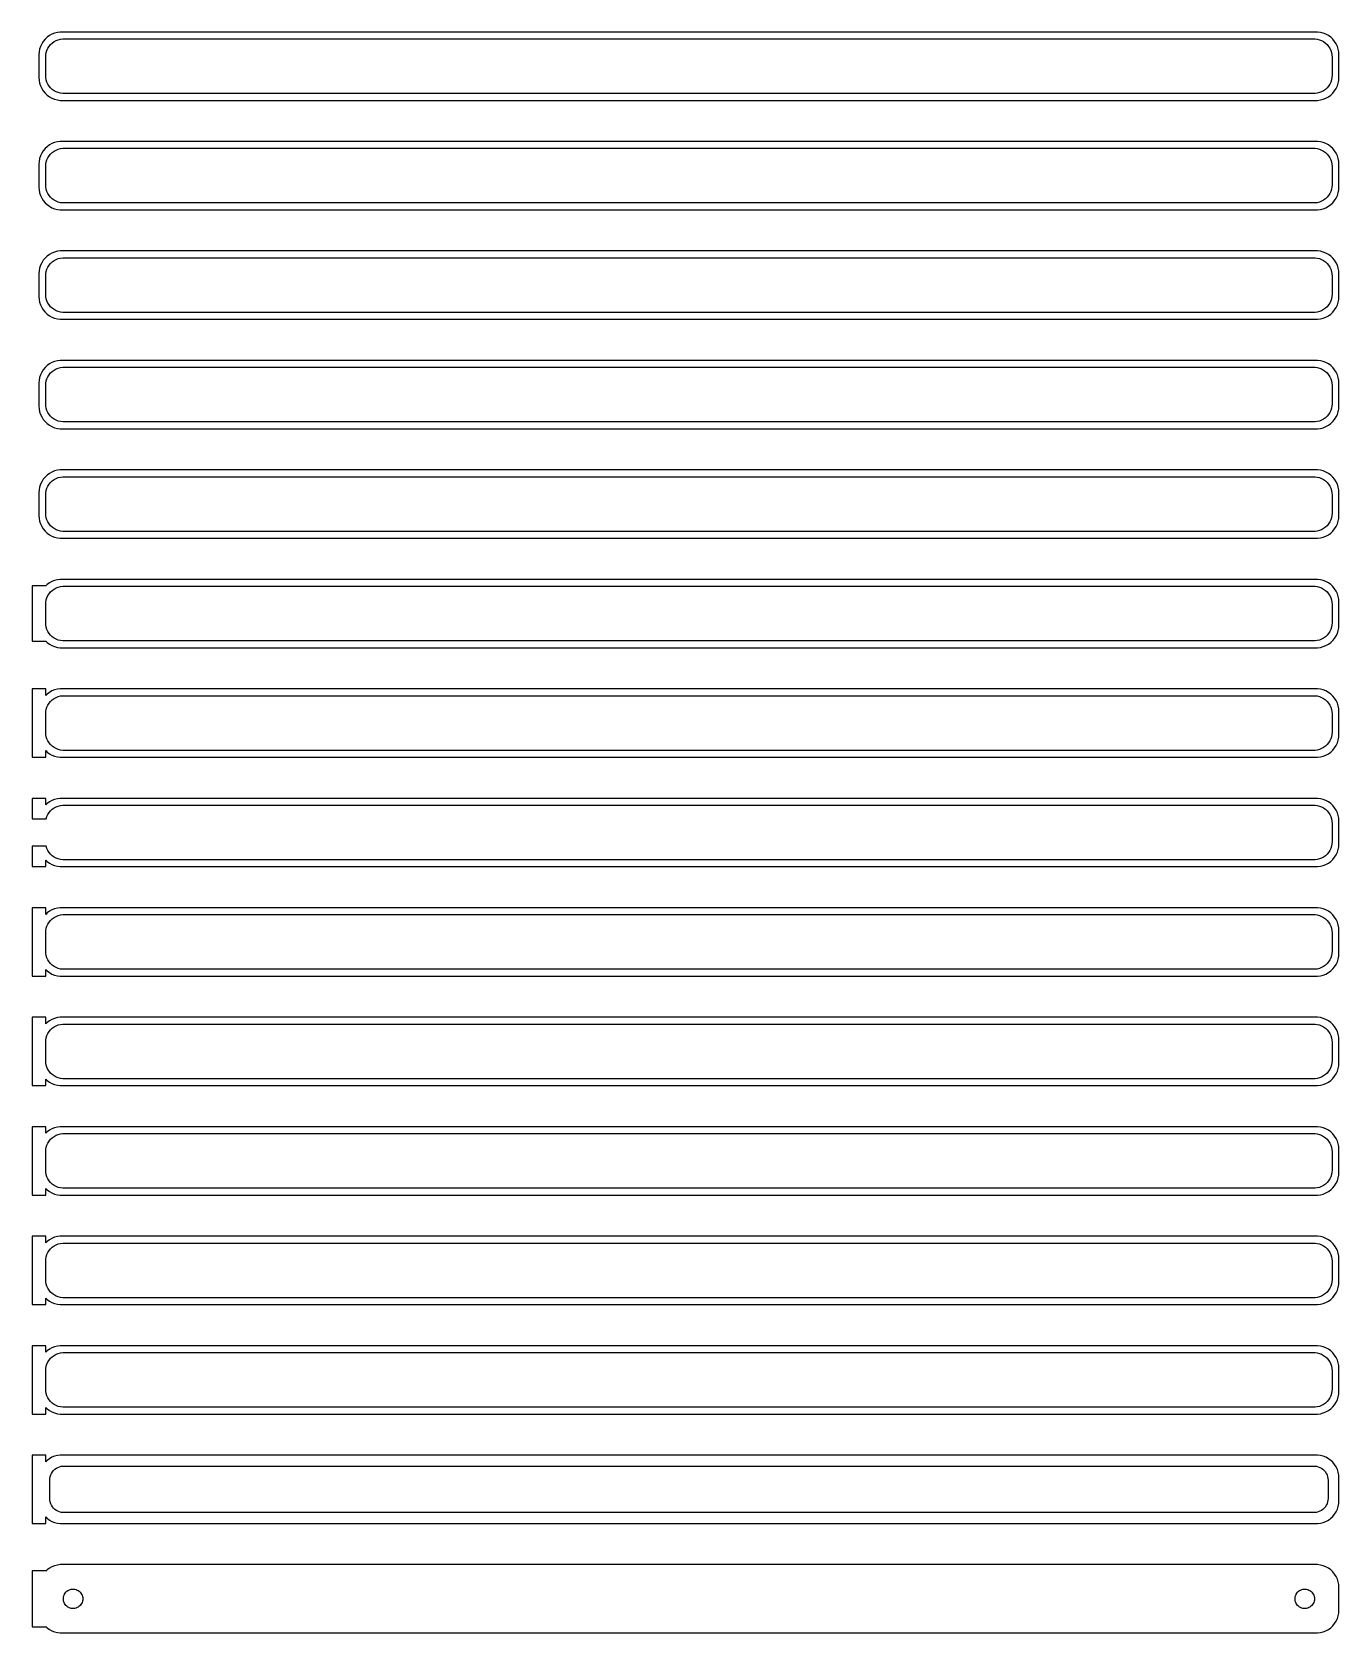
# Model space of a CAD drawing. Header units: metres. Extents: x -144 to 142, y 353 to 703.
import ezdxf

# ---------------------------------------------------------------- set-up
doc = ezdxf.new("R2010")
doc.units = ezdxf.units.M

msp = doc.modelspace()

# ---------------------------------------------------------------- linework, layer by layer
for p, q in [((-140.687, 702.353), (-141.145, 701.923)), ((-140.179, 702.722), (-140.687, 702.353)), ((-139.629, 703.024), (-140.179, 702.722)), ((-139.045, 703.255), (-139.629, 703.024)), ((-138.437, 703.411), (-139.045, 703.255)), ((-137.814, 703.49), (-138.437, 703.411)), ((137.814, 703.49), (-137.814, 703.49)), ((-137.75, 701.929), (-137.251, 701.992)), ((-137.251, 701.992), (137.251, 701.992)), ((137.251, 701.992), (137.75, 701.929)), ((138.437, 703.411), (137.814, 703.49)), ((139.045, 703.255), (138.437, 703.411)), ((139.629, 703.024), (139.045, 703.255)), ((140.179, 702.722), (139.629, 703.024)), ((140.687, 702.353), (140.179, 702.722)), ((141.145, 701.923), (140.687, 702.353)), ((-142.461, 699.127), (-142.5, 698.5)), ((-142.5, 698.5), (-142.5, 693.5)), ((-142.343, 699.743), (-142.461, 699.127)), ((-142.149, 700.341), (-142.343, 699.743)), ((-141.882, 700.909), (-142.149, 700.341)), ((-141.545, 701.439), (-141.882, 700.909)), ((-141.145, 701.923), (-141.545, 701.439)), ((-141, 698), (-140.968, 698.501)), ((-140.968, 698.501), (-140.874, 698.995)), ((-140.874, 698.995), (-140.719, 699.472)), ((-140.719, 699.472), (-140.505, 699.927)), ((-140.505, 699.927), (-140.236, 700.351)), ((-140.236, 700.351), (-139.916, 700.738)), ((-139.916, 700.738), (-139.55, 701.082)), ((-139.55, 701.082), (-139.143, 701.377)), ((-139.143, 701.377), (-138.703, 701.619)), ((-138.703, 701.619), (-138.236, 701.804)), ((-138.236, 701.804), (-137.75, 701.929)), ((137.75, 701.929), (138.236, 701.804)), ((138.236, 701.804), (138.703, 701.619)), ((138.703, 701.619), (139.143, 701.377)), ((139.143, 701.377), (139.55, 701.082)), ((139.55, 701.082), (139.916, 700.738)), ((139.916, 700.738), (140.236, 700.351)), ((140.236, 700.351), (140.505, 699.927)), ((140.505, 699.927), (140.719, 699.472)), ((140.719, 699.472), (140.874, 698.995)), ((140.874, 698.995), (140.968, 698.501)), ((140.968, 698.501), (141, 698)), ((141.545, 701.439), (141.145, 701.923)), ((141.882, 700.909), (141.545, 701.439)), ((142.149, 700.341), (141.882, 700.909)), ((142.343, 699.743), (142.149, 700.341)), ((142.461, 699.127), (142.343, 699.743)), ((142.5, 698.5), (142.461, 699.127)), ((142.5, 693.5), (142.5, 698.5)), ((-141, 694), (-141, 698)), ((141, 698), (141, 694)), ((-142.5, 693.5), (-142.461, 692.873)), ((-142.461, 692.873), (-142.343, 692.257)), ((-142.343, 692.257), (-142.149, 691.659)), ((-142.149, 691.659), (-141.882, 691.091)), ((-140.968, 693.499), (-141, 694)), ((-140.874, 693.005), (-140.968, 693.499)), ((-140.719, 692.528), (-140.874, 693.005)), ((-140.505, 692.073), (-140.719, 692.528)), ((-140.236, 691.649), (-140.505, 692.073)), ((-139.916, 691.262), (-140.236, 691.649)), ((140.236, 691.649), (139.916, 691.262)), ((140.505, 692.073), (140.236, 691.649)), ((140.719, 692.528), (140.505, 692.073)), ((140.874, 693.005), (140.719, 692.528)), ((140.968, 693.499), (140.874, 693.005)), ((141, 694), (140.968, 693.499)), ((141.882, 691.091), (142.149, 691.659)), ((142.149, 691.659), (142.343, 692.257)), ((142.343, 692.257), (142.461, 692.873)), ((142.461, 692.873), (142.5, 693.5)), ((-141.882, 691.091), (-141.545, 690.561)), ((-141.545, 690.561), (-141.145, 690.077)), ((-141.145, 690.077), (-140.687, 689.647)), ((-140.687, 689.647), (-140.179, 689.278)), ((-140.179, 689.278), (-139.629, 688.976)), ((-139.55, 690.918), (-139.916, 691.262)), ((-139.629, 688.976), (-139.045, 688.745)), ((-139.143, 690.623), (-139.55, 690.918)), ((-138.703, 690.381), (-139.143, 690.623)), ((-139.045, 688.745), (-138.437, 688.589)), ((-138.236, 690.196), (-138.703, 690.381)), ((-138.437, 688.589), (-137.814, 688.51)), ((-137.75, 690.071), (-138.236, 690.196)), ((-137.814, 688.51), (137.814, 688.51)), ((-137.251, 690.008), (-137.75, 690.071)), ((137.251, 690.008), (-137.251, 690.008)), ((137.75, 690.071), (137.251, 690.008)), ((138.236, 690.196), (137.75, 690.071)), ((137.814, 688.51), (138.437, 688.589)), ((138.703, 690.381), (138.236, 690.196)), ((138.437, 688.589), (139.045, 688.745)), ((139.143, 690.623), (138.703, 690.381)), ((139.045, 688.745), (139.629, 688.976)), ((139.55, 690.918), (139.143, 690.623)), ((139.916, 691.262), (139.55, 690.918)), ((139.629, 688.976), (140.179, 689.278)), ((140.179, 689.278), (140.687, 689.647)), ((140.687, 689.647), (141.145, 690.077)), ((141.145, 690.077), (141.545, 690.561)), ((141.545, 690.561), (141.882, 691.091)), ((-141.545, 677.439), (-141.882, 676.909)), ((-141.145, 677.923), (-141.545, 677.439)), ((-140.687, 678.353), (-141.145, 677.923)), ((-140.179, 678.722), (-140.687, 678.353)), ((-139.629, 679.024), (-140.179, 678.722)), ((-139.045, 679.255), (-139.629, 679.024)), ((-139.143, 677.377), (-138.703, 677.619)), ((-138.437, 679.411), (-139.045, 679.255)), ((-138.703, 677.619), (-138.236, 677.804)), ((-137.814, 679.49), (-138.437, 679.411)), ((-138.236, 677.804), (-137.75, 677.929)), ((137.814, 679.49), (-137.814, 679.49)), ((-137.75, 677.929), (-137.251, 677.992)), ((-137.251, 677.992), (137.251, 677.992)), ((137.251, 677.992), (137.75, 677.929)), ((137.75, 677.929), (138.236, 677.804)), ((138.437, 679.411), (137.814, 679.49)), ((138.236, 677.804), (138.703, 677.619)), ((139.045, 679.255), (138.437, 679.411)), ((138.703, 677.619), (139.143, 677.377)), ((139.629, 679.024), (139.045, 679.255)), ((140.179, 678.722), (139.629, 679.024)), ((140.687, 678.353), (140.179, 678.722)), ((141.145, 677.923), (140.687, 678.353)), ((141.545, 677.439), (141.145, 677.923)), ((141.882, 676.909), (141.545, 677.439)), ((-142.461, 675.127), (-142.5, 674.5)), ((-142.5, 674.5), (-142.5, 669.5)), ((-142.343, 675.743), (-142.461, 675.127)), ((-142.149, 676.341), (-142.343, 675.743)), ((-141.882, 676.909), (-142.149, 676.341)), ((-141, 674), (-140.968, 674.501)), ((-141, 670), (-141, 674)), ((-140.968, 674.501), (-140.874, 674.995)), ((-140.874, 674.995), (-140.719, 675.472)), ((-140.719, 675.472), (-140.505, 675.927)), ((-140.505, 675.927), (-140.236, 676.351)), ((-140.236, 676.351), (-139.916, 676.738)), ((-139.916, 676.738), (-139.55, 677.082)), ((-139.55, 677.082), (-139.143, 677.377)), ((139.143, 677.377), (139.55, 677.082)), ((139.55, 677.082), (139.916, 676.738)), ((139.916, 676.738), (140.236, 676.351)), ((140.236, 676.351), (140.505, 675.927)), ((140.505, 675.927), (140.719, 675.472)), ((140.719, 675.472), (140.874, 674.995)), ((140.874, 674.995), (140.968, 674.501)), ((140.968, 674.501), (141, 674)), ((141, 674), (141, 670)), ((142.149, 676.341), (141.882, 676.909)), ((142.343, 675.743), (142.149, 676.341)), ((142.461, 675.127), (142.343, 675.743)), ((142.5, 674.5), (142.461, 675.127)), ((142.5, 669.5), (142.5, 674.5)), ((-142.5, 669.5), (-142.461, 668.873)), ((-142.461, 668.873), (-142.343, 668.257)), ((-142.343, 668.257), (-142.149, 667.659)), ((-142.149, 667.659), (-141.882, 667.091)), ((-141.882, 667.091), (-141.545, 666.561)), ((-140.968, 669.499), (-141, 670)), ((-140.874, 669.005), (-140.968, 669.499)), ((-140.719, 668.528), (-140.874, 669.005)), ((-140.505, 668.073), (-140.719, 668.528)), ((-140.236, 667.649), (-140.505, 668.073)), ((-139.916, 667.262), (-140.236, 667.649)), ((-139.55, 666.918), (-139.916, 667.262)), ((-139.143, 666.623), (-139.55, 666.918)), ((139.55, 666.918), (139.143, 666.623)), ((139.916, 667.262), (139.55, 666.918)), ((140.236, 667.649), (139.916, 667.262)), ((140.505, 668.073), (140.236, 667.649)), ((140.719, 668.528), (140.505, 668.073)), ((140.874, 669.005), (140.719, 668.528)), ((140.968, 669.499), (140.874, 669.005)), ((141, 670), (140.968, 669.499)), ((141.545, 666.561), (141.882, 667.091)), ((141.882, 667.091), (142.149, 667.659)), ((142.149, 667.659), (142.343, 668.257)), ((142.343, 668.257), (142.461, 668.873)), ((142.461, 668.873), (142.5, 669.5)), ((-141.545, 666.561), (-141.145, 666.077)), ((-141.145, 666.077), (-140.687, 665.647)), ((-140.687, 665.647), (-140.179, 665.278)), ((-140.179, 665.278), (-139.629, 664.976)), ((-139.629, 664.976), (-139.045, 664.745)), ((-138.703, 666.381), (-139.143, 666.623)), ((-139.045, 664.745), (-138.437, 664.589)), ((-138.236, 666.196), (-138.703, 666.381)), ((-138.437, 664.589), (-137.814, 664.51)), ((-137.75, 666.071), (-138.236, 666.196)), ((-137.814, 664.51), (137.814, 664.51)), ((-137.251, 666.008), (-137.75, 666.071)), ((137.251, 666.008), (-137.251, 666.008)), ((137.75, 666.071), (137.251, 666.008)), ((138.236, 666.196), (137.75, 666.071)), ((137.814, 664.51), (138.437, 664.589)), ((138.703, 666.381), (138.236, 666.196)), ((138.437, 664.589), (139.045, 664.745)), ((139.143, 666.623), (138.703, 666.381)), ((139.045, 664.745), (139.629, 664.976)), ((139.629, 664.976), (140.179, 665.278)), ((140.179, 665.278), (140.687, 665.647)), ((140.687, 665.647), (141.145, 666.077)), ((141.145, 666.077), (141.545, 666.561)), ((-141.882, 652.909), (-142.149, 652.341)), ((-141.545, 653.439), (-141.882, 652.909)), ((-141.145, 653.923), (-141.545, 653.439)), ((-140.687, 654.353), (-141.145, 653.923)), ((-140.179, 654.722), (-140.687, 654.353)), ((-139.629, 655.024), (-140.179, 654.722)), ((-139.916, 652.738), (-139.55, 653.082)), ((-139.045, 655.255), (-139.629, 655.024)), ((-139.55, 653.082), (-139.143, 653.377)), ((-139.143, 653.377), (-138.703, 653.619)), ((-138.437, 655.411), (-139.045, 655.255)), ((-138.703, 653.619), (-138.236, 653.804)), ((-137.814, 655.49), (-138.437, 655.411)), ((-138.236, 653.804), (-137.75, 653.929)), ((137.814, 655.49), (-137.814, 655.49)), ((-137.75, 653.929), (-137.251, 653.992)), ((-137.251, 653.992), (137.251, 653.992)), ((137.251, 653.992), (137.75, 653.929)), ((137.75, 653.929), (138.236, 653.804)), ((138.437, 655.411), (137.814, 655.49)), ((138.236, 653.804), (138.703, 653.619)), ((139.045, 655.255), (138.437, 655.411)), ((138.703, 653.619), (139.143, 653.377)), ((139.629, 655.024), (139.045, 655.255)), ((139.143, 653.377), (139.55, 653.082)), ((139.55, 653.082), (139.916, 652.738)), ((140.179, 654.722), (139.629, 655.024)), ((140.687, 654.353), (140.179, 654.722)), ((141.145, 653.923), (140.687, 654.353)), ((141.545, 653.439), (141.145, 653.923)), ((141.882, 652.909), (141.545, 653.439)), ((142.149, 652.341), (141.882, 652.909)), ((-142.461, 651.127), (-142.5, 650.5)), ((-142.5, 650.5), (-142.5, 645.5)), ((-142.343, 651.743), (-142.461, 651.127)), ((-142.149, 652.341), (-142.343, 651.743)), ((-141, 650), (-140.968, 650.501)), ((-141, 646), (-141, 650)), ((-140.968, 650.501), (-140.874, 650.995)), ((-140.874, 650.995), (-140.719, 651.472)), ((-140.719, 651.472), (-140.505, 651.927)), ((-140.505, 651.927), (-140.236, 652.351)), ((-140.236, 652.351), (-139.916, 652.738)), ((139.916, 652.738), (140.236, 652.351)), ((140.236, 652.351), (140.505, 651.927)), ((140.505, 651.927), (140.719, 651.472)), ((140.719, 651.472), (140.874, 650.995)), ((140.874, 650.995), (140.968, 650.501)), ((140.968, 650.501), (141, 650)), ((141, 650), (141, 646)), ((142.343, 651.743), (142.149, 652.341)), ((142.461, 651.127), (142.343, 651.743)), ((142.5, 650.5), (142.461, 651.127)), ((142.5, 645.5), (142.5, 650.5)), ((-140.968, 645.499), (-141, 646)), ((141, 646), (140.968, 645.499)), ((-142.5, 645.5), (-142.461, 644.873)), ((-142.461, 644.873), (-142.343, 644.257)), ((-142.343, 644.257), (-142.149, 643.659)), ((-142.149, 643.659), (-141.882, 643.091)), ((-141.882, 643.091), (-141.545, 642.561)), ((-141.545, 642.561), (-141.145, 642.077)), ((-140.874, 645.005), (-140.968, 645.499)), ((-140.719, 644.528), (-140.874, 645.005)), ((-140.505, 644.073), (-140.719, 644.528)), ((-140.236, 643.649), (-140.505, 644.073)), ((-139.916, 643.262), (-140.236, 643.649)), ((-139.55, 642.918), (-139.916, 643.262)), ((-139.143, 642.623), (-139.55, 642.918)), ((-138.703, 642.381), (-139.143, 642.623)), ((-138.236, 642.196), (-138.703, 642.381)), ((138.703, 642.381), (138.236, 642.196)), ((139.143, 642.623), (138.703, 642.381)), ((139.55, 642.918), (139.143, 642.623)), ((139.916, 643.262), (139.55, 642.918)), ((140.236, 643.649), (139.916, 643.262)), ((140.505, 644.073), (140.236, 643.649)), ((140.719, 644.528), (140.505, 644.073)), ((140.874, 645.005), (140.719, 644.528)), ((140.968, 645.499), (140.874, 645.005)), ((141.145, 642.077), (141.545, 642.561)), ((141.545, 642.561), (141.882, 643.091)), ((141.882, 643.091), (142.149, 643.659)), ((142.149, 643.659), (142.343, 644.257)), ((142.343, 644.257), (142.461, 644.873)), ((142.461, 644.873), (142.5, 645.5)), ((-141.145, 642.077), (-140.687, 641.647)), ((-140.687, 641.647), (-140.179, 641.278)), ((-140.179, 641.278), (-139.629, 640.976)), ((-139.629, 640.976), (-139.045, 640.745)), ((-139.045, 640.745), (-138.437, 640.589)), ((-138.437, 640.589), (-137.814, 640.51)), ((-137.75, 642.071), (-138.236, 642.196)), ((-137.814, 640.51), (137.814, 640.51)), ((-137.251, 642.008), (-137.75, 642.071)), ((137.251, 642.008), (-137.251, 642.008)), ((137.75, 642.071), (137.251, 642.008)), ((138.236, 642.196), (137.75, 642.071)), ((137.814, 640.51), (138.437, 640.589)), ((138.437, 640.589), (139.045, 640.745)), ((139.045, 640.745), (139.629, 640.976)), ((139.629, 640.976), (140.179, 641.278)), ((140.179, 641.278), (140.687, 641.647)), ((140.687, 641.647), (141.145, 642.077)), ((-142.149, 628.341), (-142.343, 627.743)), ((-141.882, 628.909), (-142.149, 628.341)), ((-141.545, 629.439), (-141.882, 628.909)), ((-141.145, 629.923), (-141.545, 629.439)), ((-140.687, 630.353), (-141.145, 629.923)), ((-140.179, 630.722), (-140.687, 630.353)), ((-140.505, 627.927), (-140.236, 628.351)), ((-140.236, 628.351), (-139.916, 628.738)), ((-139.629, 631.024), (-140.179, 630.722)), ((-139.916, 628.738), (-139.55, 629.082)), ((-139.045, 631.255), (-139.629, 631.024)), ((-139.55, 629.082), (-139.143, 629.377)), ((-139.143, 629.377), (-138.703, 629.619)), ((-138.437, 631.411), (-139.045, 631.255)), ((-138.703, 629.619), (-138.236, 629.804)), ((-137.814, 631.49), (-138.437, 631.411)), ((-138.236, 629.804), (-137.75, 629.929)), ((137.814, 631.49), (-137.814, 631.49)), ((-137.75, 629.929), (-137.251, 629.992)), ((-137.251, 629.992), (137.251, 629.992)), ((137.251, 629.992), (137.75, 629.929)), ((137.75, 629.929), (138.236, 629.804)), ((138.437, 631.411), (137.814, 631.49)), ((138.236, 629.804), (138.703, 629.619)), ((139.045, 631.255), (138.437, 631.411)), ((138.703, 629.619), (139.143, 629.377)), ((139.629, 631.024), (139.045, 631.255)), ((139.143, 629.377), (139.55, 629.082)), ((139.55, 629.082), (139.916, 628.738)), ((140.179, 630.722), (139.629, 631.024)), ((139.916, 628.738), (140.236, 628.351)), ((140.687, 630.353), (140.179, 630.722)), ((140.236, 628.351), (140.505, 627.927)), ((141.145, 629.923), (140.687, 630.353)), ((141.545, 629.439), (141.145, 629.923)), ((141.882, 628.909), (141.545, 629.439)), ((142.149, 628.341), (141.882, 628.909)), ((142.343, 627.743), (142.149, 628.341)), ((-142.461, 627.127), (-142.5, 626.5)), ((-142.5, 626.5), (-142.5, 621.5)), ((-142.343, 627.743), (-142.461, 627.127)), ((-141, 626), (-140.968, 626.501)), ((-141, 622), (-141, 626)), ((-140.968, 626.501), (-140.874, 626.995)), ((-140.874, 626.995), (-140.719, 627.472)), ((-140.719, 627.472), (-140.505, 627.927)), ((140.505, 627.927), (140.719, 627.472)), ((140.719, 627.472), (140.874, 626.995)), ((140.874, 626.995), (140.968, 626.501)), ((140.968, 626.501), (141, 626)), ((141, 626), (141, 622)), ((142.461, 627.127), (142.343, 627.743)), ((142.5, 626.5), (142.461, 627.127)), ((142.5, 621.5), (142.5, 626.5)), ((-142.5, 621.5), (-142.461, 620.873)), ((-140.968, 621.499), (-141, 622)), ((-140.874, 621.005), (-140.968, 621.499)), ((140.968, 621.499), (140.874, 621.005)), ((141, 622), (140.968, 621.499)), ((142.461, 620.873), (142.5, 621.5)), ((-142.461, 620.873), (-142.343, 620.257)), ((-142.343, 620.257), (-142.149, 619.659)), ((-142.149, 619.659), (-141.882, 619.091)), ((-141.882, 619.091), (-141.545, 618.561)), ((-141.545, 618.561), (-141.145, 618.077)), ((-141.145, 618.077), (-140.687, 617.647)), ((-140.719, 620.528), (-140.874, 621.005)), ((-140.505, 620.073), (-140.719, 620.528)), ((-140.236, 619.649), (-140.505, 620.073)), ((-139.916, 619.262), (-140.236, 619.649)), ((-139.55, 618.918), (-139.916, 619.262)), ((-139.143, 618.623), (-139.55, 618.918)), ((-138.703, 618.381), (-139.143, 618.623)), ((-138.236, 618.196), (-138.703, 618.381)), ((-137.75, 618.071), (-138.236, 618.196)), ((-137.251, 618.008), (-137.75, 618.071)), ((137.251, 618.008), (-137.251, 618.008)), ((137.75, 618.071), (137.251, 618.008)), ((138.236, 618.196), (137.75, 618.071)), ((138.703, 618.381), (138.236, 618.196)), ((139.143, 618.623), (138.703, 618.381)), ((139.55, 618.918), (139.143, 618.623)), ((139.916, 619.262), (139.55, 618.918)), ((140.236, 619.649), (139.916, 619.262)), ((140.505, 620.073), (140.236, 619.649)), ((140.719, 620.528), (140.505, 620.073)), ((140.687, 617.647), (141.145, 618.077)), ((140.874, 621.005), (140.719, 620.528)), ((141.145, 618.077), (141.545, 618.561)), ((141.545, 618.561), (141.882, 619.091)), ((141.882, 619.091), (142.149, 619.659)), ((142.149, 619.659), (142.343, 620.257)), ((142.343, 620.257), (142.461, 620.873)), ((-140.687, 617.647), (-140.179, 617.278)), ((-140.179, 617.278), (-139.629, 616.976)), ((-139.629, 616.976), (-139.045, 616.745)), ((-139.045, 616.745), (-138.437, 616.589)), ((-138.437, 616.589), (-137.814, 616.51)), ((-137.814, 616.51), (137.814, 616.51)), ((137.814, 616.51), (138.437, 616.589)), ((138.437, 616.589), (139.045, 616.745)), ((139.045, 616.745), (139.629, 616.976)), ((139.629, 616.976), (140.179, 617.278)), ((140.179, 617.278), (140.687, 617.647)), ((-139.045, 607.255), (-139.629, 607.024)), ((-138.437, 607.411), (-139.045, 607.255)), ((-137.814, 607.49), (-138.437, 607.411)), ((137.814, 607.49), (-137.814, 607.49)), ((138.437, 607.411), (137.814, 607.49)), ((139.045, 607.255), (138.437, 607.411)), ((139.629, 607.024), (139.045, 607.255)), ((-142.343, 603.743), (-142.461, 603.127)), ((-142.149, 604.341), (-142.343, 603.743)), ((-141.882, 604.909), (-142.149, 604.341)), ((-141.545, 605.439), (-141.882, 604.909)), ((-141.145, 605.923), (-141.545, 605.439)), ((-140.687, 606.353), (-141.145, 605.923)), ((-140.719, 603.472), (-140.505, 603.927)), ((-140.179, 606.722), (-140.687, 606.353)), ((-140.505, 603.927), (-140.236, 604.351)), ((-140.236, 604.351), (-139.916, 604.738)), ((-139.629, 607.024), (-140.179, 606.722)), ((-139.916, 604.738), (-139.55, 605.082)), ((-139.55, 605.082), (-139.143, 605.377)), ((-139.143, 605.377), (-138.703, 605.619)), ((-138.703, 605.619), (-138.236, 605.804)), ((-138.236, 605.804), (-137.75, 605.929)), ((-137.75, 605.929), (-137.251, 605.992)), ((-137.251, 605.992), (137.251, 605.992)), ((137.251, 605.992), (137.75, 605.929)), ((137.75, 605.929), (138.236, 605.804)), ((138.236, 605.804), (138.703, 605.619)), ((138.703, 605.619), (139.143, 605.377)), ((139.143, 605.377), (139.55, 605.082)), ((139.55, 605.082), (139.916, 604.738)), ((140.179, 606.722), (139.629, 607.024)), ((139.916, 604.738), (140.236, 604.351)), ((140.687, 606.353), (140.179, 606.722)), ((140.236, 604.351), (140.505, 603.927)), ((140.505, 603.927), (140.719, 603.472)), ((141.145, 605.923), (140.687, 606.353)), ((141.545, 605.439), (141.145, 605.923)), ((141.882, 604.909), (141.545, 605.439)), ((142.149, 604.341), (141.882, 604.909)), ((142.343, 603.743), (142.149, 604.341)), ((142.461, 603.127), (142.343, 603.743)), ((-142.461, 603.127), (-142.5, 602.5)), ((-142.5, 602.5), (-142.5, 597.5)), ((-141, 602), (-140.968, 602.501)), ((-141, 598), (-141, 602)), ((-140.968, 602.501), (-140.874, 602.995)), ((-140.874, 602.995), (-140.719, 603.472)), ((140.719, 603.472), (140.874, 602.995)), ((140.874, 602.995), (140.968, 602.501)), ((140.968, 602.501), (141, 602)), ((141, 602), (141, 598)), ((142.5, 602.5), (142.461, 603.127)), ((142.5, 597.5), (142.5, 602.5)), ((-142.5, 597.5), (-142.461, 596.873)), ((-142.461, 596.873), (-142.343, 596.257)), ((-140.968, 597.499), (-141, 598)), ((-140.874, 597.005), (-140.968, 597.499)), ((-140.719, 596.528), (-140.874, 597.005)), ((140.874, 597.005), (140.719, 596.528)), ((140.968, 597.499), (140.874, 597.005)), ((141, 598), (140.968, 597.499)), ((142.343, 596.257), (142.461, 596.873)), ((142.461, 596.873), (142.5, 597.5)), ((-142.343, 596.257), (-142.149, 595.659)), ((-142.149, 595.659), (-141.882, 595.091)), ((-141.882, 595.091), (-141.545, 594.561)), ((-141.545, 594.561), (-141.145, 594.077)), ((-141.145, 594.077), (-140.687, 593.647)), ((-140.505, 596.073), (-140.719, 596.528)), ((-140.687, 593.647), (-140.179, 593.278)), ((-140.236, 595.649), (-140.505, 596.073)), ((-139.916, 595.262), (-140.236, 595.649)), ((-140.179, 593.278), (-139.629, 592.976)), ((-139.55, 594.918), (-139.916, 595.262)), ((-139.143, 594.623), (-139.55, 594.918)), ((-138.703, 594.381), (-139.143, 594.623)), ((-138.236, 594.196), (-138.703, 594.381)), ((-137.75, 594.071), (-138.236, 594.196)), ((-137.251, 594.008), (-137.75, 594.071)), ((137.251, 594.008), (-137.251, 594.008)), ((137.75, 594.071), (137.251, 594.008)), ((138.236, 594.196), (137.75, 594.071)), ((138.703, 594.381), (138.236, 594.196)), ((139.143, 594.623), (138.703, 594.381)), ((139.55, 594.918), (139.143, 594.623)), ((139.916, 595.262), (139.55, 594.918)), ((139.629, 592.976), (140.179, 593.278)), ((140.236, 595.649), (139.916, 595.262)), ((140.179, 593.278), (140.687, 593.647)), ((140.505, 596.073), (140.236, 595.649)), ((140.719, 596.528), (140.505, 596.073)), ((140.687, 593.647), (141.145, 594.077)), ((141.145, 594.077), (141.545, 594.561)), ((141.545, 594.561), (141.882, 595.091)), ((141.882, 595.091), (142.149, 595.659)), ((142.149, 595.659), (142.343, 596.257)), ((-139.629, 592.976), (-139.045, 592.745)), ((-139.045, 592.745), (-138.437, 592.589)), ((-138.437, 592.589), (-137.814, 592.51)), ((-137.814, 592.51), (137.814, 592.51)), ((137.814, 592.51), (138.437, 592.589)), ((138.437, 592.589), (139.045, 592.745)), ((139.045, 592.745), (139.629, 592.976)), ((-140.179, 582.722), (-140.687, 582.353)), ((-139.629, 583.024), (-140.179, 582.722)), ((-139.045, 583.255), (-139.629, 583.024)), ((-138.437, 583.411), (-139.045, 583.255)), ((-137.814, 583.49), (-138.437, 583.411)), ((137.814, 583.49), (-137.814, 583.49)), ((138.437, 583.411), (137.814, 583.49)), ((139.045, 583.255), (138.437, 583.411)), ((139.629, 583.024), (139.045, 583.255)), ((140.179, 582.722), (139.629, 583.024)), ((140.687, 582.353), (140.179, 582.722)), ((-141, 582.059), (-144, 582.059)), ((-144, 582.059), (-144, 569.941)), ((-140.687, 582.353), (-141, 582.059)), ((-140.874, 578.995), (-140.719, 579.472)), ((-140.719, 579.472), (-140.505, 579.927)), ((-140.505, 579.927), (-140.236, 580.351)), ((-140.236, 580.351), (-139.916, 580.738)), ((-139.916, 580.738), (-139.55, 581.082)), ((-139.55, 581.082), (-139.143, 581.377)), ((-139.143, 581.377), (-138.703, 581.619)), ((-138.703, 581.619), (-138.236, 581.804)), ((-138.236, 581.804), (-137.75, 581.929)), ((-137.75, 581.929), (-137.251, 581.992)), ((-137.251, 581.992), (137.251, 581.992)), ((137.251, 581.992), (137.75, 581.929)), ((137.75, 581.929), (138.236, 581.804)), ((138.236, 581.804), (138.703, 581.619)), ((138.703, 581.619), (139.143, 581.377)), ((139.143, 581.377), (139.55, 581.082)), ((139.55, 581.082), (139.916, 580.738)), ((139.916, 580.738), (140.236, 580.351)), ((140.236, 580.351), (140.505, 579.927)), ((140.505, 579.927), (140.719, 579.472)), ((141.145, 581.923), (140.687, 582.353)), ((140.719, 579.472), (140.874, 578.995)), ((141.545, 581.439), (141.145, 581.923)), ((141.882, 580.909), (141.545, 581.439)), ((142.149, 580.341), (141.882, 580.909)), ((142.343, 579.743), (142.149, 580.341)), ((142.461, 579.127), (142.343, 579.743)), ((142.5, 578.5), (142.461, 579.127)), ((-141, 578), (-140.968, 578.501)), ((-141, 574), (-141, 578)), ((-140.968, 578.501), (-140.874, 578.995)), ((140.874, 578.995), (140.968, 578.501)), ((140.968, 578.501), (141, 578)), ((141, 578), (141, 574)), ((142.5, 573.5), (142.5, 578.5)), ((-140.968, 573.499), (-141, 574)), ((-140.874, 573.005), (-140.968, 573.499)), ((-140.719, 572.528), (-140.874, 573.005)), ((-140.505, 572.073), (-140.719, 572.528)), ((140.719, 572.528), (140.505, 572.073)), ((140.874, 573.005), (140.719, 572.528)), ((140.968, 573.499), (140.874, 573.005)), ((141, 574), (140.968, 573.499)), ((142.149, 571.659), (142.343, 572.257)), ((142.343, 572.257), (142.461, 572.873)), ((142.461, 572.873), (142.5, 573.5)), ((-144, 569.941), (-141, 569.941)), ((-141, 569.941), (-140.687, 569.647)), ((-140.687, 569.647), (-140.179, 569.278)), ((-140.236, 571.649), (-140.505, 572.073)), ((-139.916, 571.262), (-140.236, 571.649)), ((-140.179, 569.278), (-139.629, 568.976)), ((-139.55, 570.918), (-139.916, 571.262)), ((-139.629, 568.976), (-139.045, 568.745)), ((-139.143, 570.623), (-139.55, 570.918)), ((-138.703, 570.381), (-139.143, 570.623)), ((-139.045, 568.745), (-138.437, 568.589)), ((-138.236, 570.196), (-138.703, 570.381)), ((-138.437, 568.589), (-137.814, 568.51)), ((-137.75, 570.071), (-138.236, 570.196)), ((-137.251, 570.008), (-137.75, 570.071)), ((137.251, 570.008), (-137.251, 570.008)), ((137.75, 570.071), (137.251, 570.008)), ((138.236, 570.196), (137.75, 570.071)), ((137.814, 568.51), (138.437, 568.589)), ((138.703, 570.381), (138.236, 570.196)), ((138.437, 568.589), (139.045, 568.745)), ((139.143, 570.623), (138.703, 570.381)), ((139.045, 568.745), (139.629, 568.976)), ((139.55, 570.918), (139.143, 570.623)), ((139.916, 571.262), (139.55, 570.918)), ((139.629, 568.976), (140.179, 569.278)), ((140.236, 571.649), (139.916, 571.262)), ((140.179, 569.278), (140.687, 569.647)), ((140.505, 572.073), (140.236, 571.649)), ((140.687, 569.647), (141.145, 570.077)), ((141.145, 570.077), (141.545, 570.561)), ((141.545, 570.561), (141.882, 571.091)), ((141.882, 571.091), (142.149, 571.659)), ((-137.814, 568.51), (137.814, 568.51)), ((-141, 559.467), (-144, 559.467)), ((-144, 559.467), (-144, 544.533)), ((-141, 558.059), (-141, 559.467)), ((-140.687, 558.353), (-141, 558.059)), ((-140.179, 558.722), (-140.687, 558.353)), ((-139.629, 559.024), (-140.179, 558.722)), ((-139.045, 559.255), (-139.629, 559.024)), ((-138.437, 559.411), (-139.045, 559.255)), ((-137.814, 559.49), (-138.437, 559.411)), ((137.814, 559.49), (-137.814, 559.49)), ((138.437, 559.411), (137.814, 559.49)), ((139.045, 559.255), (138.437, 559.411)), ((139.629, 559.024), (139.045, 559.255)), ((140.179, 558.722), (139.629, 559.024)), ((140.687, 558.353), (140.179, 558.722)), ((141.145, 557.923), (140.687, 558.353)), ((-140.968, 554.501), (-140.874, 554.995)), ((-140.874, 554.995), (-140.719, 555.472)), ((-140.719, 555.472), (-140.505, 555.927)), ((-140.505, 555.927), (-140.236, 556.351)), ((-140.236, 556.351), (-139.916, 556.738)), ((-139.916, 556.738), (-139.55, 557.082)), ((-139.55, 557.082), (-139.143, 557.377)), ((-139.143, 557.377), (-138.703, 557.619)), ((-138.703, 557.619), (-138.236, 557.804)), ((-138.236, 557.804), (-137.75, 557.929)), ((-137.75, 557.929), (-137.251, 557.992)), ((-137.251, 557.992), (137.251, 557.992)), ((137.251, 557.992), (137.75, 557.929)), ((137.75, 557.929), (138.236, 557.804)), ((138.236, 557.804), (138.703, 557.619)), ((138.703, 557.619), (139.143, 557.377)), ((139.143, 557.377), (139.55, 557.082)), ((139.55, 557.082), (139.916, 556.738)), ((139.916, 556.738), (140.236, 556.351)), ((140.236, 556.351), (140.505, 555.927)), ((140.505, 555.927), (140.719, 555.472)), ((140.719, 555.472), (140.874, 554.995)), ((140.874, 554.995), (140.968, 554.501)), ((141.545, 557.439), (141.145, 557.923)), ((141.882, 556.909), (141.545, 557.439)), ((142.149, 556.341), (141.882, 556.909)), ((142.343, 555.743), (142.149, 556.341)), ((142.461, 555.127), (142.343, 555.743)), ((142.5, 554.5), (142.461, 555.127)), ((-141, 554), (-140.968, 554.501)), ((-141, 550), (-141, 554)), ((140.968, 554.501), (141, 554)), ((141, 554), (141, 550)), ((142.5, 549.5), (142.5, 554.5)), ((-140.968, 549.499), (-141, 550)), ((-140.874, 549.005), (-140.968, 549.499)), ((-140.719, 548.528), (-140.874, 549.005)), ((-140.505, 548.073), (-140.719, 548.528)), ((-140.236, 547.649), (-140.505, 548.073)), ((-139.916, 547.262), (-140.236, 547.649)), ((140.236, 547.649), (139.916, 547.262)), ((140.505, 548.073), (140.236, 547.649)), ((140.719, 548.528), (140.505, 548.073)), ((140.874, 549.005), (140.719, 548.528)), ((140.968, 549.499), (140.874, 549.005)), ((141, 550), (140.968, 549.499)), ((141.882, 547.091), (142.149, 547.659)), ((142.149, 547.659), (142.343, 548.257)), ((142.343, 548.257), (142.461, 548.873)), ((142.461, 548.873), (142.5, 549.5)), ((-144, 544.533), (-141, 544.533)), ((-141, 544.533), (-141, 545.941)), ((-141, 545.941), (-140.687, 545.647)), ((-140.687, 545.647), (-140.179, 545.278)), ((-140.179, 545.278), (-139.629, 544.976)), ((-139.55, 546.918), (-139.916, 547.262)), ((-139.629, 544.976), (-139.045, 544.745)), ((-139.143, 546.623), (-139.55, 546.918)), ((-138.703, 546.381), (-139.143, 546.623)), ((-139.045, 544.745), (-138.437, 544.589)), ((-138.236, 546.196), (-138.703, 546.381)), ((-138.437, 544.589), (-137.814, 544.51)), ((-137.75, 546.071), (-138.236, 546.196)), ((-137.814, 544.51), (137.814, 544.51)), ((-137.251, 546.008), (-137.75, 546.071)), ((137.251, 546.008), (-137.251, 546.008)), ((137.75, 546.071), (137.251, 546.008)), ((138.236, 546.196), (137.75, 546.071)), ((137.814, 544.51), (138.437, 544.589)), ((138.703, 546.381), (138.236, 546.196)), ((138.437, 544.589), (139.045, 544.745)), ((139.143, 546.623), (138.703, 546.381)), ((139.045, 544.745), (139.629, 544.976)), ((139.55, 546.918), (139.143, 546.623)), ((139.916, 547.262), (139.55, 546.918)), ((139.629, 544.976), (140.179, 545.278)), ((140.179, 545.278), (140.687, 545.647)), ((140.687, 545.647), (141.145, 546.077)), ((141.145, 546.077), (141.545, 546.561)), ((141.545, 546.561), (141.882, 547.091)), ((-141, 535.49), (-144, 535.49)), ((-144, 535.49), (-144, 530.994)), ((-141, 534.059), (-141, 535.49)), ((-140.687, 534.353), (-141, 534.059)), ((-140.179, 534.722), (-140.687, 534.353)), ((-139.629, 535.024), (-140.179, 534.722)), ((-139.045, 535.255), (-139.629, 535.024)), ((-139.143, 533.377), (-138.703, 533.619)), ((-138.437, 535.411), (-139.045, 535.255)), ((-138.703, 533.619), (-138.236, 533.804)), ((-137.814, 535.49), (-138.437, 535.411)), ((-138.236, 533.804), (-137.75, 533.929)), ((137.814, 535.49), (-137.814, 535.49)), ((-137.75, 533.929), (-137.251, 533.992)), ((-137.251, 533.992), (137.251, 533.992)), ((137.251, 533.992), (137.75, 533.929)), ((137.75, 533.929), (138.236, 533.804)), ((138.437, 535.411), (137.814, 535.49)), ((138.236, 533.804), (138.703, 533.619)), ((139.045, 535.255), (138.437, 535.411)), ((138.703, 533.619), (139.143, 533.377)), ((139.629, 535.024), (139.045, 535.255)), ((140.179, 534.722), (139.629, 535.024)), ((140.687, 534.353), (140.179, 534.722)), ((141.145, 533.923), (140.687, 534.353)), ((141.545, 533.439), (141.145, 533.923)), ((-144, 530.994), (-140.874, 530.994)), ((-140.874, 530.995), (-140.719, 531.472)), ((-140.874, 530.994), (-140.874, 530.995)), ((-140.719, 531.472), (-140.505, 531.927)), ((-140.505, 531.927), (-140.236, 532.351)), ((-140.236, 532.351), (-139.916, 532.738)), ((-139.916, 532.738), (-139.55, 533.082)), ((-139.55, 533.082), (-139.143, 533.377)), ((139.143, 533.377), (139.55, 533.082)), ((139.55, 533.082), (139.916, 532.738)), ((139.916, 532.738), (140.236, 532.351)), ((140.236, 532.351), (140.505, 531.927)), ((140.505, 531.927), (140.719, 531.472)), ((140.719, 531.472), (140.874, 530.995)), ((140.874, 530.995), (140.968, 530.501)), ((140.968, 530.501), (141, 530)), ((141, 530), (141, 526)), ((141.882, 532.909), (141.545, 533.439)), ((142.149, 532.341), (141.882, 532.909)), ((142.343, 531.743), (142.149, 532.341)), ((142.461, 531.127), (142.343, 531.743)), ((142.5, 530.5), (142.461, 531.127)), ((142.5, 525.5), (142.5, 530.5)), ((-140.874, 525.006), (-144, 525.006)), ((-144, 525.006), (-144, 520.51)), ((-140.874, 525.005), (-140.874, 525.006)), ((-140.719, 524.528), (-140.874, 525.005)), ((-140.505, 524.073), (-140.719, 524.528)), ((-140.236, 523.649), (-140.505, 524.073)), ((-139.916, 523.262), (-140.236, 523.649)), ((-139.55, 522.918), (-139.916, 523.262)), ((139.916, 523.262), (139.55, 522.918)), ((140.236, 523.649), (139.916, 523.262)), ((140.505, 524.073), (140.236, 523.649)), ((140.719, 524.528), (140.505, 524.073)), ((140.874, 525.005), (140.719, 524.528)), ((140.968, 525.499), (140.874, 525.005)), ((141, 526), (140.968, 525.499)), ((141.545, 522.561), (141.882, 523.091)), ((141.882, 523.091), (142.149, 523.659)), ((142.149, 523.659), (142.343, 524.257)), ((142.343, 524.257), (142.461, 524.873)), ((142.461, 524.873), (142.5, 525.5)), ((-144, 520.51), (-141, 520.51)), ((-141, 521.941), (-140.687, 521.647)), ((-141, 520.51), (-141, 521.941)), ((-140.687, 521.647), (-140.179, 521.278)), ((-140.179, 521.278), (-139.629, 520.976)), ((-139.629, 520.976), (-139.045, 520.745)), ((-139.143, 522.623), (-139.55, 522.918)), ((-138.703, 522.381), (-139.143, 522.623)), ((-139.045, 520.745), (-138.437, 520.589)), ((-138.236, 522.196), (-138.703, 522.381)), ((-138.437, 520.589), (-137.814, 520.51)), ((-137.75, 522.071), (-138.236, 522.196)), ((-137.814, 520.51), (137.814, 520.51)), ((-137.251, 522.008), (-137.75, 522.071)), ((137.251, 522.008), (-137.251, 522.008)), ((137.75, 522.071), (137.251, 522.008)), ((138.236, 522.196), (137.75, 522.071)), ((137.814, 520.51), (138.437, 520.589)), ((138.703, 522.381), (138.236, 522.196)), ((138.437, 520.589), (139.045, 520.745)), ((139.143, 522.623), (138.703, 522.381)), ((139.045, 520.745), (139.629, 520.976)), ((139.55, 522.918), (139.143, 522.623)), ((139.629, 520.976), (140.179, 521.278)), ((140.179, 521.278), (140.687, 521.647)), ((140.687, 521.647), (141.145, 522.077)), ((141.145, 522.077), (141.545, 522.561)), ((-141, 511.49), (-144, 511.49)), ((-144, 511.49), (-144, 496.51)), ((-141, 510.059), (-141, 511.49)), ((-140.687, 510.353), (-141, 510.059)), ((-140.179, 510.722), (-140.687, 510.353)), ((-139.629, 511.024), (-140.179, 510.722)), ((-139.916, 508.738), (-139.55, 509.082)), ((-139.045, 511.255), (-139.629, 511.024)), ((-139.55, 509.082), (-139.143, 509.377)), ((-139.143, 509.377), (-138.703, 509.619)), ((-138.437, 511.411), (-139.045, 511.255)), ((-138.703, 509.619), (-138.236, 509.804)), ((-137.814, 511.49), (-138.437, 511.411)), ((-138.236, 509.804), (-137.75, 509.929)), ((137.814, 511.49), (-137.814, 511.49)), ((-137.75, 509.929), (-137.251, 509.992)), ((-137.251, 509.992), (137.251, 509.992)), ((137.251, 509.992), (137.75, 509.929)), ((137.75, 509.929), (138.236, 509.804)), ((138.437, 511.411), (137.814, 511.49)), ((138.236, 509.804), (138.703, 509.619)), ((139.045, 511.255), (138.437, 511.411)), ((138.703, 509.619), (139.143, 509.377)), ((139.629, 511.024), (139.045, 511.255)), ((139.143, 509.377), (139.55, 509.082)), ((139.55, 509.082), (139.916, 508.738)), ((140.179, 510.722), (139.629, 511.024)), ((140.687, 510.353), (140.179, 510.722)), ((141.145, 509.923), (140.687, 510.353)), ((141.545, 509.439), (141.145, 509.923)), ((141.882, 508.909), (141.545, 509.439)), ((-141, 506), (-140.968, 506.501)), ((-141, 502), (-141, 506)), ((-140.968, 506.501), (-140.874, 506.995)), ((-140.874, 506.995), (-140.719, 507.472)), ((-140.719, 507.472), (-140.505, 507.927)), ((-140.505, 507.927), (-140.236, 508.351)), ((-140.236, 508.351), (-139.916, 508.738)), ((139.916, 508.738), (140.236, 508.351)), ((140.236, 508.351), (140.505, 507.927)), ((140.505, 507.927), (140.719, 507.472)), ((140.719, 507.472), (140.874, 506.995)), ((140.874, 506.995), (140.968, 506.501)), ((140.968, 506.501), (141, 506)), ((141, 506), (141, 502)), ((142.149, 508.341), (141.882, 508.909)), ((142.343, 507.743), (142.149, 508.341)), ((142.461, 507.127), (142.343, 507.743)), ((142.5, 506.5), (142.461, 507.127)), ((142.5, 501.5), (142.5, 506.5)), ((-140.968, 501.499), (-141, 502)), ((141, 502), (140.968, 501.499)), ((-140.874, 501.005), (-140.968, 501.499)), ((-140.719, 500.528), (-140.874, 501.005)), ((-140.505, 500.073), (-140.719, 500.528)), ((-140.236, 499.649), (-140.505, 500.073)), ((-139.916, 499.262), (-140.236, 499.649)), ((-139.55, 498.918), (-139.916, 499.262)), ((-139.143, 498.623), (-139.55, 498.918)), ((-138.703, 498.381), (-139.143, 498.623)), ((139.143, 498.623), (138.703, 498.381)), ((139.55, 498.918), (139.143, 498.623)), ((139.916, 499.262), (139.55, 498.918)), ((140.236, 499.649), (139.916, 499.262)), ((140.505, 500.073), (140.236, 499.649)), ((140.719, 500.528), (140.505, 500.073)), ((140.874, 501.005), (140.719, 500.528)), ((140.968, 501.499), (140.874, 501.005)), ((141.145, 498.077), (141.545, 498.561)), ((141.545, 498.561), (141.882, 499.091)), ((141.882, 499.091), (142.149, 499.659)), ((142.149, 499.659), (142.343, 500.257)), ((142.343, 500.257), (142.461, 500.873)), ((142.461, 500.873), (142.5, 501.5)), ((-144, 496.51), (-141, 496.51)), ((-141, 497.941), (-140.687, 497.647)), ((-141, 496.51), (-141, 497.941)), ((-140.687, 497.647), (-140.179, 497.278)), ((-140.179, 497.278), (-139.629, 496.976)), ((-139.629, 496.976), (-139.045, 496.745)), ((-139.045, 496.745), (-138.437, 496.589)), ((-138.236, 498.196), (-138.703, 498.381)), ((-138.437, 496.589), (-137.814, 496.51)), ((-137.75, 498.071), (-138.236, 498.196)), ((-137.814, 496.51), (137.814, 496.51)), ((-137.251, 498.008), (-137.75, 498.071)), ((137.251, 498.008), (-137.251, 498.008)), ((137.75, 498.071), (137.251, 498.008)), ((138.236, 498.196), (137.75, 498.071)), ((137.814, 496.51), (138.437, 496.589)), ((138.703, 498.381), (138.236, 498.196)), ((138.437, 496.589), (139.045, 496.745)), ((139.045, 496.745), (139.629, 496.976)), ((139.629, 496.976), (140.179, 497.278)), ((140.179, 497.278), (140.687, 497.647)), ((140.687, 497.647), (141.145, 498.077)), ((-141, 487.49), (-144, 487.49)), ((-144, 487.49), (-144, 472.51)), ((-141, 486.059), (-141, 487.49)), ((-140.687, 486.353), (-141, 486.059)), ((-140.179, 486.722), (-140.687, 486.353)), ((-140.236, 484.351), (-139.916, 484.738)), ((-139.629, 487.024), (-140.179, 486.722)), ((-139.916, 484.738), (-139.55, 485.082)), ((-139.045, 487.255), (-139.629, 487.024)), ((-139.55, 485.082), (-139.143, 485.377)), ((-139.143, 485.377), (-138.703, 485.619)), ((-138.437, 487.411), (-139.045, 487.255)), ((-138.703, 485.619), (-138.236, 485.804)), ((-137.814, 487.49), (-138.437, 487.411)), ((-138.236, 485.804), (-137.75, 485.929)), ((137.814, 487.49), (-137.814, 487.49)), ((-137.75, 485.929), (-137.251, 485.992)), ((-137.251, 485.992), (137.251, 485.992)), ((137.251, 485.992), (137.75, 485.929)), ((137.75, 485.929), (138.236, 485.804)), ((138.437, 487.411), (137.814, 487.49)), ((138.236, 485.804), (138.703, 485.619)), ((139.045, 487.255), (138.437, 487.411)), ((138.703, 485.619), (139.143, 485.377)), ((139.629, 487.024), (139.045, 487.255)), ((139.143, 485.377), (139.55, 485.082)), ((139.55, 485.082), (139.916, 484.738)), ((140.179, 486.722), (139.629, 487.024)), ((139.916, 484.738), (140.236, 484.351)), ((140.687, 486.353), (140.179, 486.722)), ((141.145, 485.923), (140.687, 486.353)), ((141.545, 485.439), (141.145, 485.923)), ((141.882, 484.909), (141.545, 485.439)), ((142.149, 484.341), (141.882, 484.909)), ((-141, 482), (-140.968, 482.501)), ((-141, 478), (-141, 482)), ((-140.968, 482.501), (-140.874, 482.995)), ((-140.874, 482.995), (-140.719, 483.472)), ((-140.719, 483.472), (-140.505, 483.927)), ((-140.505, 483.927), (-140.236, 484.351)), ((140.236, 484.351), (140.505, 483.927)), ((140.505, 483.927), (140.719, 483.472)), ((140.719, 483.472), (140.874, 482.995)), ((140.874, 482.995), (140.968, 482.501)), ((140.968, 482.501), (141, 482)), ((141, 482), (141, 478)), ((142.343, 483.743), (142.149, 484.341)), ((142.461, 483.127), (142.343, 483.743)), ((142.5, 482.5), (142.461, 483.127)), ((142.5, 477.5), (142.5, 482.5)), ((-140.968, 477.499), (-141, 478)), ((-140.874, 477.005), (-140.968, 477.499)), ((140.968, 477.499), (140.874, 477.005)), ((141, 478), (140.968, 477.499)), ((142.461, 476.873), (142.5, 477.5)), ((-141, 473.941), (-140.687, 473.647)), ((-141, 472.51), (-141, 473.941)), ((-140.719, 476.528), (-140.874, 477.005)), ((-140.505, 476.073), (-140.719, 476.528)), ((-140.236, 475.649), (-140.505, 476.073)), ((-139.916, 475.262), (-140.236, 475.649)), ((-139.55, 474.918), (-139.916, 475.262)), ((-139.143, 474.623), (-139.55, 474.918)), ((-138.703, 474.381), (-139.143, 474.623)), ((-138.236, 474.196), (-138.703, 474.381)), ((-137.75, 474.071), (-138.236, 474.196)), ((-137.251, 474.008), (-137.75, 474.071)), ((137.251, 474.008), (-137.251, 474.008)), ((137.75, 474.071), (137.251, 474.008)), ((138.236, 474.196), (137.75, 474.071)), ((138.703, 474.381), (138.236, 474.196)), ((139.143, 474.623), (138.703, 474.381)), ((139.55, 474.918), (139.143, 474.623)), ((139.916, 475.262), (139.55, 474.918)), ((140.236, 475.649), (139.916, 475.262)), ((140.505, 476.073), (140.236, 475.649)), ((140.719, 476.528), (140.505, 476.073)), ((140.687, 473.647), (141.145, 474.077)), ((140.874, 477.005), (140.719, 476.528)), ((141.145, 474.077), (141.545, 474.561)), ((141.545, 474.561), (141.882, 475.091)), ((141.882, 475.091), (142.149, 475.659)), ((142.149, 475.659), (142.343, 476.257)), ((142.343, 476.257), (142.461, 476.873)), ((-144, 472.51), (-141, 472.51)), ((-140.687, 473.647), (-140.179, 473.278)), ((-140.179, 473.278), (-139.629, 472.976)), ((-139.629, 472.976), (-139.045, 472.745)), ((-139.045, 472.745), (-138.437, 472.589)), ((-138.437, 472.589), (-137.814, 472.51)), ((-137.814, 472.51), (137.814, 472.51)), ((137.814, 472.51), (138.437, 472.589)), ((138.437, 472.589), (139.045, 472.745)), ((139.045, 472.745), (139.629, 472.976)), ((139.629, 472.976), (140.179, 473.278)), ((140.179, 473.278), (140.687, 473.647)), ((-141, 463.49), (-144, 463.49)), ((-144, 463.49), (-144, 448.51)), ((-141, 462.059), (-141, 463.49)), ((-138.437, 463.411), (-139.045, 463.255)), ((-137.814, 463.49), (-138.437, 463.411)), ((137.814, 463.49), (-137.814, 463.49)), ((138.437, 463.411), (137.814, 463.49)), ((139.045, 463.255), (138.437, 463.411)), ((-140.687, 462.353), (-141, 462.059)), ((-140.719, 459.472), (-140.505, 459.927)), ((-140.179, 462.722), (-140.687, 462.353)), ((-140.505, 459.927), (-140.236, 460.351)), ((-140.236, 460.351), (-139.916, 460.738)), ((-139.629, 463.024), (-140.179, 462.722)), ((-139.916, 460.738), (-139.55, 461.082)), ((-139.045, 463.255), (-139.629, 463.024)), ((-139.55, 461.082), (-139.143, 461.377)), ((-139.143, 461.377), (-138.703, 461.619)), ((-138.703, 461.619), (-138.236, 461.804)), ((-138.236, 461.804), (-137.75, 461.929)), ((-137.75, 461.929), (-137.251, 461.992)), ((-137.251, 461.992), (137.251, 461.992)), ((137.251, 461.992), (137.75, 461.929)), ((137.75, 461.929), (138.236, 461.804)), ((138.236, 461.804), (138.703, 461.619)), ((138.703, 461.619), (139.143, 461.377)), ((139.629, 463.024), (139.045, 463.255)), ((139.143, 461.377), (139.55, 461.082)), ((139.55, 461.082), (139.916, 460.738)), ((140.179, 462.722), (139.629, 463.024)), ((139.916, 460.738), (140.236, 460.351)), ((140.687, 462.353), (140.179, 462.722)), ((140.236, 460.351), (140.505, 459.927)), ((140.505, 459.927), (140.719, 459.472)), ((141.145, 461.923), (140.687, 462.353)), ((141.545, 461.439), (141.145, 461.923)), ((141.882, 460.909), (141.545, 461.439)), ((142.149, 460.341), (141.882, 460.909)), ((142.343, 459.743), (142.149, 460.341)), ((-141, 458), (-140.968, 458.501)), ((-141, 454), (-141, 458)), ((-140.968, 458.501), (-140.874, 458.995)), ((-140.874, 458.995), (-140.719, 459.472)), ((140.719, 459.472), (140.874, 458.995)), ((140.874, 458.995), (140.968, 458.501)), ((140.968, 458.501), (141, 458)), ((141, 458), (141, 454)), ((142.461, 459.127), (142.343, 459.743)), ((142.5, 458.5), (142.461, 459.127)), ((142.5, 453.5), (142.5, 458.5)), ((-140.968, 453.499), (-141, 454)), ((-140.874, 453.005), (-140.968, 453.499)), ((-140.719, 452.528), (-140.874, 453.005)), ((140.874, 453.005), (140.719, 452.528)), ((140.968, 453.499), (140.874, 453.005)), ((141, 454), (140.968, 453.499)), ((142.343, 452.257), (142.461, 452.873)), ((142.461, 452.873), (142.5, 453.5)), ((-141, 449.941), (-140.687, 449.647)), ((-141, 448.51), (-141, 449.941)), ((-140.505, 452.073), (-140.719, 452.528)), ((-140.687, 449.647), (-140.179, 449.278)), ((-140.236, 451.649), (-140.505, 452.073)), ((-139.916, 451.262), (-140.236, 451.649)), ((-140.179, 449.278), (-139.629, 448.976)), ((-139.55, 450.918), (-139.916, 451.262)), ((-139.143, 450.623), (-139.55, 450.918)), ((-138.703, 450.381), (-139.143, 450.623)), ((-138.236, 450.196), (-138.703, 450.381)), ((-137.75, 450.071), (-138.236, 450.196)), ((-137.251, 450.008), (-137.75, 450.071)), ((137.251, 450.008), (-137.251, 450.008)), ((137.75, 450.071), (137.251, 450.008)), ((138.236, 450.196), (137.75, 450.071)), ((138.703, 450.381), (138.236, 450.196)), ((139.143, 450.623), (138.703, 450.381)), ((139.55, 450.918), (139.143, 450.623)), ((139.916, 451.262), (139.55, 450.918)), ((139.629, 448.976), (140.179, 449.278)), ((140.236, 451.649), (139.916, 451.262)), ((140.179, 449.278), (140.687, 449.647)), ((140.505, 452.073), (140.236, 451.649)), ((140.719, 452.528), (140.505, 452.073)), ((140.687, 449.647), (141.145, 450.077)), ((141.145, 450.077), (141.545, 450.561)), ((141.545, 450.561), (141.882, 451.091)), ((141.882, 451.091), (142.149, 451.659)), ((142.149, 451.659), (142.343, 452.257)), ((-144, 448.51), (-141, 448.51)), ((-139.629, 448.976), (-139.045, 448.745)), ((-139.045, 448.745), (-138.437, 448.589)), ((-138.437, 448.589), (-137.814, 448.51)), ((-137.814, 448.51), (137.814, 448.51)), ((137.814, 448.51), (138.437, 448.589)), ((138.437, 448.589), (139.045, 448.745)), ((139.045, 448.745), (139.629, 448.976)), ((-141, 439.49), (-144, 439.49)), ((-144, 439.49), (-144, 424.51)), ((-141, 438.059), (-141, 439.49)), ((-139.629, 439.024), (-140.179, 438.722)), ((-139.045, 439.255), (-139.629, 439.024)), ((-138.437, 439.411), (-139.045, 439.255)), ((-137.814, 439.49), (-138.437, 439.411)), ((137.814, 439.49), (-137.814, 439.49)), ((138.437, 439.411), (137.814, 439.49)), ((139.045, 439.255), (138.437, 439.411)), ((139.629, 439.024), (139.045, 439.255)), ((140.179, 438.722), (139.629, 439.024)), ((-140.687, 438.353), (-141, 438.059)), ((-140.874, 434.995), (-140.719, 435.472)), ((-140.719, 435.472), (-140.505, 435.927)), ((-140.179, 438.722), (-140.687, 438.353)), ((-140.505, 435.927), (-140.236, 436.351)), ((-140.236, 436.351), (-139.916, 436.738)), ((-139.916, 436.738), (-139.55, 437.082)), ((-139.55, 437.082), (-139.143, 437.377)), ((-139.143, 437.377), (-138.703, 437.619)), ((-138.703, 437.619), (-138.236, 437.804)), ((-138.236, 437.804), (-137.75, 437.929)), ((-137.75, 437.929), (-137.251, 437.992)), ((-137.251, 437.992), (137.251, 437.992)), ((137.251, 437.992), (137.75, 437.929)), ((137.75, 437.929), (138.236, 437.804)), ((138.236, 437.804), (138.703, 437.619)), ((138.703, 437.619), (139.143, 437.377)), ((139.143, 437.377), (139.55, 437.082)), ((139.55, 437.082), (139.916, 436.738)), ((139.916, 436.738), (140.236, 436.351)), ((140.687, 438.353), (140.179, 438.722)), ((140.236, 436.351), (140.505, 435.927)), ((140.505, 435.927), (140.719, 435.472)), ((141.145, 437.923), (140.687, 438.353)), ((140.719, 435.472), (140.874, 434.995)), ((141.545, 437.439), (141.145, 437.923)), ((141.882, 436.909), (141.545, 437.439)), ((142.149, 436.341), (141.882, 436.909)), ((142.343, 435.743), (142.149, 436.341)), ((142.461, 435.127), (142.343, 435.743)), ((-141, 434), (-140.968, 434.501)), ((-141, 430), (-141, 434)), ((-140.968, 434.501), (-140.874, 434.995)), ((140.874, 434.995), (140.968, 434.501)), ((140.968, 434.501), (141, 434)), ((141, 434), (141, 430)), ((142.5, 434.5), (142.461, 435.127)), ((142.5, 429.5), (142.5, 434.5)), ((-140.968, 429.499), (-141, 430)), ((-140.874, 429.005), (-140.968, 429.499)), ((-140.719, 428.528), (-140.874, 429.005)), ((-140.505, 428.073), (-140.719, 428.528)), ((140.719, 428.528), (140.505, 428.073)), ((140.874, 429.005), (140.719, 428.528)), ((140.968, 429.499), (140.874, 429.005)), ((141, 430), (140.968, 429.499)), ((142.149, 427.659), (142.343, 428.257)), ((142.343, 428.257), (142.461, 428.873)), ((142.461, 428.873), (142.5, 429.5)), ((-141, 425.941), (-140.687, 425.647)), ((-141, 424.51), (-141, 425.941)), ((-140.687, 425.647), (-140.179, 425.278)), ((-140.236, 427.649), (-140.505, 428.073)), ((-139.916, 427.262), (-140.236, 427.649)), ((-140.179, 425.278), (-139.629, 424.976)), ((-139.55, 426.918), (-139.916, 427.262)), ((-139.629, 424.976), (-139.045, 424.745)), ((-139.143, 426.623), (-139.55, 426.918)), ((-138.703, 426.381), (-139.143, 426.623)), ((-139.045, 424.745), (-138.437, 424.589)), ((-138.236, 426.196), (-138.703, 426.381)), ((-137.75, 426.071), (-138.236, 426.196)), ((-137.251, 426.008), (-137.75, 426.071)), ((137.251, 426.008), (-137.251, 426.008)), ((137.75, 426.071), (137.251, 426.008)), ((138.236, 426.196), (137.75, 426.071)), ((138.703, 426.381), (138.236, 426.196)), ((138.437, 424.589), (139.045, 424.745)), ((139.143, 426.623), (138.703, 426.381)), ((139.045, 424.745), (139.629, 424.976)), ((139.55, 426.918), (139.143, 426.623)), ((139.916, 427.262), (139.55, 426.918)), ((139.629, 424.976), (140.179, 425.278)), ((140.236, 427.649), (139.916, 427.262)), ((140.179, 425.278), (140.687, 425.647)), ((140.505, 428.073), (140.236, 427.649)), ((140.687, 425.647), (141.145, 426.077)), ((141.145, 426.077), (141.545, 426.561)), ((141.545, 426.561), (141.882, 427.091)), ((141.882, 427.091), (142.149, 427.659)), ((-144, 424.51), (-141, 424.51)), ((-138.437, 424.589), (-137.814, 424.51)), ((-137.814, 424.51), (137.814, 424.51)), ((137.814, 424.51), (138.437, 424.589)), ((-141, 415.49), (-144, 415.49)), ((-144, 415.49), (-144, 400.51)), ((-141, 414.059), (-141, 415.49)), ((-140.687, 414.353), (-141, 414.059)), ((-140.179, 414.722), (-140.687, 414.353)), ((-139.629, 415.024), (-140.179, 414.722)), ((-139.045, 415.255), (-139.629, 415.024)), ((-138.437, 415.411), (-139.045, 415.255)), ((-137.814, 415.49), (-138.437, 415.411)), ((137.814, 415.49), (-137.814, 415.49)), ((138.437, 415.411), (137.814, 415.49)), ((139.045, 415.255), (138.437, 415.411)), ((139.629, 415.024), (139.045, 415.255)), ((140.179, 414.722), (139.629, 415.024)), ((140.687, 414.353), (140.179, 414.722)), ((141.145, 413.923), (140.687, 414.353)), ((-140.968, 410.501), (-140.874, 410.995)), ((-140.874, 410.995), (-140.719, 411.472)), ((-140.719, 411.472), (-140.505, 411.927)), ((-140.505, 411.927), (-140.236, 412.351)), ((-140.236, 412.351), (-139.916, 412.738)), ((-139.916, 412.738), (-139.55, 413.082)), ((-139.55, 413.082), (-139.143, 413.377)), ((-139.143, 413.377), (-138.703, 413.619)), ((-138.703, 413.619), (-138.236, 413.804)), ((-138.236, 413.804), (-137.75, 413.929)), ((-137.75, 413.929), (-137.251, 413.992)), ((-137.251, 413.992), (137.251, 413.992)), ((137.251, 413.992), (137.75, 413.929)), ((137.75, 413.929), (138.236, 413.804)), ((138.236, 413.804), (138.703, 413.619)), ((138.703, 413.619), (139.143, 413.377)), ((139.143, 413.377), (139.55, 413.082)), ((139.55, 413.082), (139.916, 412.738)), ((139.916, 412.738), (140.236, 412.351)), ((140.236, 412.351), (140.505, 411.927)), ((140.505, 411.927), (140.719, 411.472)), ((140.719, 411.472), (140.874, 410.995)), ((140.874, 410.995), (140.968, 410.501)), ((141.545, 413.439), (141.145, 413.923)), ((141.882, 412.909), (141.545, 413.439)), ((142.149, 412.341), (141.882, 412.909)), ((142.343, 411.743), (142.149, 412.341)), ((142.461, 411.127), (142.343, 411.743)), ((142.5, 410.5), (142.461, 411.127)), ((-141, 410), (-140.968, 410.501)), ((-141, 406), (-141, 410)), ((140.968, 410.501), (141, 410)), ((141, 410), (141, 406)), ((142.5, 405.5), (142.5, 410.5)), ((-140.968, 405.499), (-141, 406)), ((-140.874, 405.005), (-140.968, 405.499)), ((-140.719, 404.528), (-140.874, 405.005)), ((-140.505, 404.073), (-140.719, 404.528)), ((-140.236, 403.649), (-140.505, 404.073)), ((-139.916, 403.262), (-140.236, 403.649)), ((140.236, 403.649), (139.916, 403.262)), ((140.505, 404.073), (140.236, 403.649)), ((140.719, 404.528), (140.505, 404.073)), ((140.874, 405.005), (140.719, 404.528)), ((140.968, 405.499), (140.874, 405.005)), ((141, 406), (140.968, 405.499)), ((141.882, 403.091), (142.149, 403.659)), ((142.149, 403.659), (142.343, 404.257)), ((142.343, 404.257), (142.461, 404.873)), ((142.461, 404.873), (142.5, 405.5)), ((-144, 400.51), (-141, 400.51)), ((-141, 401.941), (-140.687, 401.647)), ((-141, 400.51), (-141, 401.941)), ((-140.687, 401.647), (-140.179, 401.278)), ((-140.179, 401.278), (-139.629, 400.976)), ((-139.55, 402.918), (-139.916, 403.262)), ((-139.629, 400.976), (-139.045, 400.745)), ((-139.143, 402.623), (-139.55, 402.918)), ((-138.703, 402.381), (-139.143, 402.623)), ((-139.045, 400.745), (-138.437, 400.589)), ((-138.236, 402.196), (-138.703, 402.381)), ((-138.437, 400.589), (-137.814, 400.51)), ((-137.75, 402.071), (-138.236, 402.196)), ((-137.814, 400.51), (137.814, 400.51)), ((-137.251, 402.008), (-137.75, 402.071)), ((137.251, 402.008), (-137.251, 402.008)), ((137.75, 402.071), (137.251, 402.008)), ((138.236, 402.196), (137.75, 402.071)), ((137.814, 400.51), (138.437, 400.589)), ((138.703, 402.381), (138.236, 402.196)), ((138.437, 400.589), (139.045, 400.745)), ((139.143, 402.623), (138.703, 402.381)), ((139.045, 400.745), (139.629, 400.976)), ((139.55, 402.918), (139.143, 402.623)), ((139.916, 403.262), (139.55, 402.918)), ((139.629, 400.976), (140.179, 401.278)), ((140.179, 401.278), (140.687, 401.647)), ((140.687, 401.647), (141.145, 402.077)), ((141.145, 402.077), (141.545, 402.561)), ((141.545, 402.561), (141.882, 403.091)), ((-141, 391.479), (-144, 391.479)), ((-144, 391.479), (-144, 376.521)), ((-141, 390.059), (-141, 391.479)), ((-140.687, 390.353), (-141, 390.059)), ((-140.179, 390.722), (-140.687, 390.353)), ((-139.629, 391.024), (-140.179, 390.722)), ((-139.045, 391.255), (-139.629, 391.024)), ((-138.437, 391.411), (-139.045, 391.255)), ((-137.814, 391.49), (-138.437, 391.411)), ((137.814, 391.49), (-137.814, 391.49)), ((138.437, 391.411), (137.814, 391.49)), ((139.045, 391.255), (138.437, 391.411)), ((139.629, 391.024), (139.045, 391.255)), ((140.179, 390.722), (139.629, 391.024)), ((140.687, 390.353), (140.179, 390.722)), ((141.145, 389.923), (140.687, 390.353)), ((141.545, 389.439), (141.145, 389.923)), ((-140.113, 386), (-140.088, 386.39)), ((-140.088, 386.39), (-140.015, 386.774)), ((-140.015, 386.774), (-139.894, 387.146)), ((-139.894, 387.146), (-139.728, 387.5)), ((-139.728, 387.5), (-139.518, 387.83)), ((-139.518, 387.83), (-139.269, 388.131)), ((-139.269, 388.131), (-138.984, 388.399)), ((-138.984, 388.399), (-138.668, 388.628)), ((-138.668, 388.628), (-138.325, 388.817)), ((-138.325, 388.817), (-137.962, 388.961)), ((-137.962, 388.961), (-137.583, 389.058)), ((-137.583, 389.058), (-137.195, 389.107)), ((-137.195, 389.107), (137.195, 389.107)), ((137.195, 389.107), (137.583, 389.058)), ((137.583, 389.058), (137.962, 388.961)), ((137.962, 388.961), (138.325, 388.817)), ((138.325, 388.817), (138.668, 388.628)), ((138.668, 388.628), (138.984, 388.399)), ((138.984, 388.399), (139.269, 388.131)), ((139.269, 388.131), (139.518, 387.83)), ((139.518, 387.83), (139.728, 387.5)), ((139.728, 387.5), (139.894, 387.146)), ((139.894, 387.146), (140.015, 386.774)), ((140.015, 386.774), (140.088, 386.39)), ((140.088, 386.39), (140.113, 386)), ((141.882, 388.909), (141.545, 389.439)), ((142.149, 388.341), (141.882, 388.909)), ((142.343, 387.743), (142.149, 388.341)), ((142.461, 387.127), (142.343, 387.743)), ((142.5, 386.5), (142.461, 387.127)), ((142.5, 381.5), (142.5, 386.5)), ((-140.113, 382), (-140.113, 386)), ((140.113, 386), (140.113, 382)), ((-140.088, 381.61), (-140.113, 382)), ((-140.015, 381.226), (-140.088, 381.61)), ((-139.894, 380.854), (-140.015, 381.226)), ((-139.728, 380.5), (-139.894, 380.854)), ((-139.518, 380.17), (-139.728, 380.5)), ((-139.269, 379.869), (-139.518, 380.17)), ((-138.984, 379.601), (-139.269, 379.869)), ((-138.668, 379.372), (-138.984, 379.601)), ((-138.325, 379.183), (-138.668, 379.372)), ((-137.962, 379.039), (-138.325, 379.183)), ((138.325, 379.183), (137.962, 379.039)), ((138.668, 379.372), (138.325, 379.183)), ((138.984, 379.601), (138.668, 379.372)), ((139.269, 379.869), (138.984, 379.601)), ((139.518, 380.17), (139.269, 379.869)), ((139.728, 380.5), (139.518, 380.17)), ((139.894, 380.854), (139.728, 380.5)), ((140.015, 381.226), (139.894, 380.854)), ((140.088, 381.61), (140.015, 381.226)), ((140.113, 382), (140.088, 381.61)), ((141.545, 378.561), (141.882, 379.091)), ((141.882, 379.091), (142.149, 379.659)), ((142.149, 379.659), (142.343, 380.257)), ((142.343, 380.257), (142.461, 380.873)), ((142.461, 380.873), (142.5, 381.5)), ((-144, 376.521), (-141, 376.521)), ((-141, 376.521), (-141, 377.941)), ((-141, 377.941), (-140.687, 377.647)), ((-140.687, 377.647), (-140.179, 377.278)), ((-140.179, 377.278), (-139.629, 376.976)), ((-139.629, 376.976), (-139.045, 376.745)), ((-139.045, 376.745), (-138.437, 376.589)), ((-138.437, 376.589), (-137.814, 376.51)), ((-137.583, 378.942), (-137.962, 379.039)), ((-137.814, 376.51), (137.814, 376.51)), ((-137.195, 378.893), (-137.583, 378.942)), ((137.195, 378.893), (-137.195, 378.893)), ((137.583, 378.942), (137.195, 378.893)), ((137.962, 379.039), (137.583, 378.942)), ((137.814, 376.51), (138.437, 376.589)), ((138.437, 376.589), (139.045, 376.745)), ((139.045, 376.745), (139.629, 376.976)), ((139.629, 376.976), (140.179, 377.278)), ((140.179, 377.278), (140.687, 377.647)), ((140.687, 377.647), (141.145, 378.077)), ((141.145, 378.077), (141.545, 378.561)), ((-141, 366.153), (-144, 366.153)), ((-144, 366.153), (-144, 353.847)), ((-140.687, 366.353), (-141, 366.059)), ((-141, 366.059), (-141, 366.153)), ((-140.179, 366.722), (-140.687, 366.353)), ((-139.629, 367.024), (-140.179, 366.722)), ((-139.045, 367.255), (-139.629, 367.024)), ((-138.437, 367.411), (-139.045, 367.255)), ((-137.814, 367.49), (-138.437, 367.411)), ((137.814, 367.49), (-137.814, 367.49)), ((138.437, 367.411), (137.814, 367.49)), ((139.045, 367.255), (138.437, 367.411)), ((139.629, 367.024), (139.045, 367.255)), ((140.179, 366.722), (139.629, 367.024)), ((140.687, 366.353), (140.179, 366.722)), ((141.145, 365.923), (140.687, 366.353)), ((141.545, 365.439), (141.145, 365.923)), ((141.882, 364.909), (141.545, 365.439)), ((-136.557, 361.462), (-136.361, 361.645)), ((-136.361, 361.645), (-136.144, 361.803)), ((-136.144, 361.803), (-135.909, 361.932)), ((-135.909, 361.932), (-135.66, 362.031)), ((-135.66, 362.031), (-135.4, 362.097)), ((-135.4, 362.097), (-135.134, 362.131)), ((-135.134, 362.131), (-134.866, 362.131)), ((-134.866, 362.131), (-134.6, 362.097)), ((-134.6, 362.097), (-134.34, 362.031)), ((-134.34, 362.031), (-134.091, 361.932)), ((-134.091, 361.932), (-133.856, 361.803)), ((-133.856, 361.803), (-133.639, 361.645)), ((-133.639, 361.645), (-133.443, 361.462)), ((133.443, 361.462), (133.639, 361.645)), ((133.639, 361.645), (133.856, 361.803)), ((133.856, 361.803), (134.091, 361.932)), ((134.091, 361.932), (134.34, 362.031)), ((134.34, 362.031), (134.6, 362.097)), ((134.6, 362.097), (134.866, 362.131)), ((134.866, 362.131), (135.134, 362.131)), ((135.134, 362.131), (135.4, 362.097)), ((135.4, 362.097), (135.66, 362.031)), ((135.66, 362.031), (135.909, 361.932)), ((135.909, 361.932), (136.144, 361.803)), ((136.144, 361.803), (136.361, 361.645)), ((136.361, 361.645), (136.557, 361.462)), ((142.149, 364.341), (141.882, 364.909)), ((142.343, 363.743), (142.149, 364.341)), ((142.461, 363.127), (142.343, 363.743)), ((142.5, 362.5), (142.461, 363.127)), ((142.5, 357.5), (142.5, 362.5)), ((-137.135, 360), (-137.118, 360.268)), ((-137.118, 359.732), (-137.135, 360)), ((-137.118, 360.268), (-137.068, 360.531)), ((-137.068, 359.469), (-137.118, 359.732)), ((-137.068, 360.531), (-136.985, 360.786)), ((-136.985, 359.214), (-137.068, 359.469)), ((-136.985, 360.786), (-136.871, 361.029)), ((-136.871, 358.971), (-136.985, 359.214)), ((-136.871, 361.029), (-136.727, 361.255)), ((-136.727, 358.745), (-136.871, 358.971)), ((-136.727, 361.255), (-136.557, 361.462)), ((-136.557, 358.538), (-136.727, 358.745)), ((-136.361, 358.355), (-136.557, 358.538)), ((-136.144, 358.197), (-136.361, 358.355)), ((-135.909, 358.068), (-136.144, 358.197)), ((-135.66, 357.969), (-135.909, 358.068)), ((-134.091, 358.068), (-134.34, 357.969)), ((-133.856, 358.197), (-134.091, 358.068)), ((-133.639, 358.355), (-133.856, 358.197)), ((-133.443, 358.538), (-133.639, 358.355)), ((-133.443, 361.462), (-133.273, 361.255)), ((-133.273, 358.745), (-133.443, 358.538)), ((-133.273, 361.255), (-133.129, 361.029)), ((-133.129, 358.971), (-133.273, 358.745)), ((-133.129, 361.029), (-133.015, 360.786)), ((-133.015, 359.214), (-133.129, 358.971)), ((-133.015, 360.786), (-132.932, 360.531)), ((-132.932, 359.469), (-133.015, 359.214)), ((-132.932, 360.531), (-132.882, 360.268)), ((-132.882, 359.732), (-132.932, 359.469)), ((-132.882, 360.268), (-132.865, 360)), ((-132.865, 360), (-132.882, 359.732)), ((132.865, 360), (132.882, 360.268)), ((132.882, 359.732), (132.865, 360)), ((132.882, 360.268), (132.932, 360.531)), ((132.932, 359.469), (132.882, 359.732)), ((132.932, 360.531), (133.015, 360.786)), ((133.015, 359.214), (132.932, 359.469)), ((133.015, 360.786), (133.129, 361.029)), ((133.129, 358.971), (133.015, 359.214)), ((133.129, 361.029), (133.273, 361.255)), ((133.273, 358.745), (133.129, 358.971)), ((133.273, 361.255), (133.443, 361.462)), ((133.443, 358.538), (133.273, 358.745)), ((133.639, 358.355), (133.443, 358.538)), ((133.856, 358.197), (133.639, 358.355)), ((134.091, 358.068), (133.856, 358.197)), ((134.34, 357.969), (134.091, 358.068)), ((135.909, 358.068), (135.66, 357.969)), ((136.144, 358.197), (135.909, 358.068)), ((136.361, 358.355), (136.144, 358.197)), ((136.557, 358.538), (136.361, 358.355)), ((136.557, 361.462), (136.727, 361.255)), ((136.727, 358.745), (136.557, 358.538)), ((136.727, 361.255), (136.871, 361.029)), ((136.871, 358.971), (136.727, 358.745)), ((136.871, 361.029), (136.985, 360.786)), ((136.985, 359.214), (136.871, 358.971)), ((136.985, 360.786), (137.068, 360.531)), ((137.068, 359.469), (136.985, 359.214)), ((137.068, 360.531), (137.118, 360.268)), ((137.118, 359.732), (137.068, 359.469)), ((137.118, 360.268), (137.135, 360)), ((137.135, 360), (137.118, 359.732)), ((-135.4, 357.903), (-135.66, 357.969)), ((-135.134, 357.869), (-135.4, 357.903)), ((-134.866, 357.869), (-135.134, 357.869)), ((-134.6, 357.903), (-134.866, 357.869)), ((-134.34, 357.969), (-134.6, 357.903)), ((134.6, 357.903), (134.34, 357.969)), ((134.866, 357.869), (134.6, 357.903)), ((135.134, 357.869), (134.866, 357.869)), ((135.4, 357.903), (135.134, 357.869)), ((135.66, 357.969), (135.4, 357.903)), ((141.145, 354.077), (141.545, 354.561)), ((141.545, 354.561), (141.882, 355.091)), ((141.882, 355.091), (142.149, 355.659)), ((142.149, 355.659), (142.343, 356.257)), ((142.343, 356.257), (142.461, 356.873)), ((142.461, 356.873), (142.5, 357.5)), ((-144, 353.847), (-141, 353.847)), ((-141, 353.847), (-141, 353.941)), ((-141, 353.941), (-140.687, 353.647)), ((-140.687, 353.647), (-140.179, 353.278)), ((-140.179, 353.278), (-139.629, 352.976)), ((-139.629, 352.976), (-139.045, 352.745)), ((-139.045, 352.745), (-138.437, 352.589)), ((-138.437, 352.589), (-137.814, 352.51)), ((-137.814, 352.51), (137.814, 352.51)), ((137.814, 352.51), (138.437, 352.589)), ((138.437, 352.589), (139.045, 352.745)), ((139.045, 352.745), (139.629, 352.976)), ((139.629, 352.976), (140.179, 353.278)), ((140.179, 353.278), (140.687, 353.647)), ((140.687, 353.647), (141.145, 354.077))]:
    msp.add_line(p, q)

doc.saveas('drawing.dxf')
